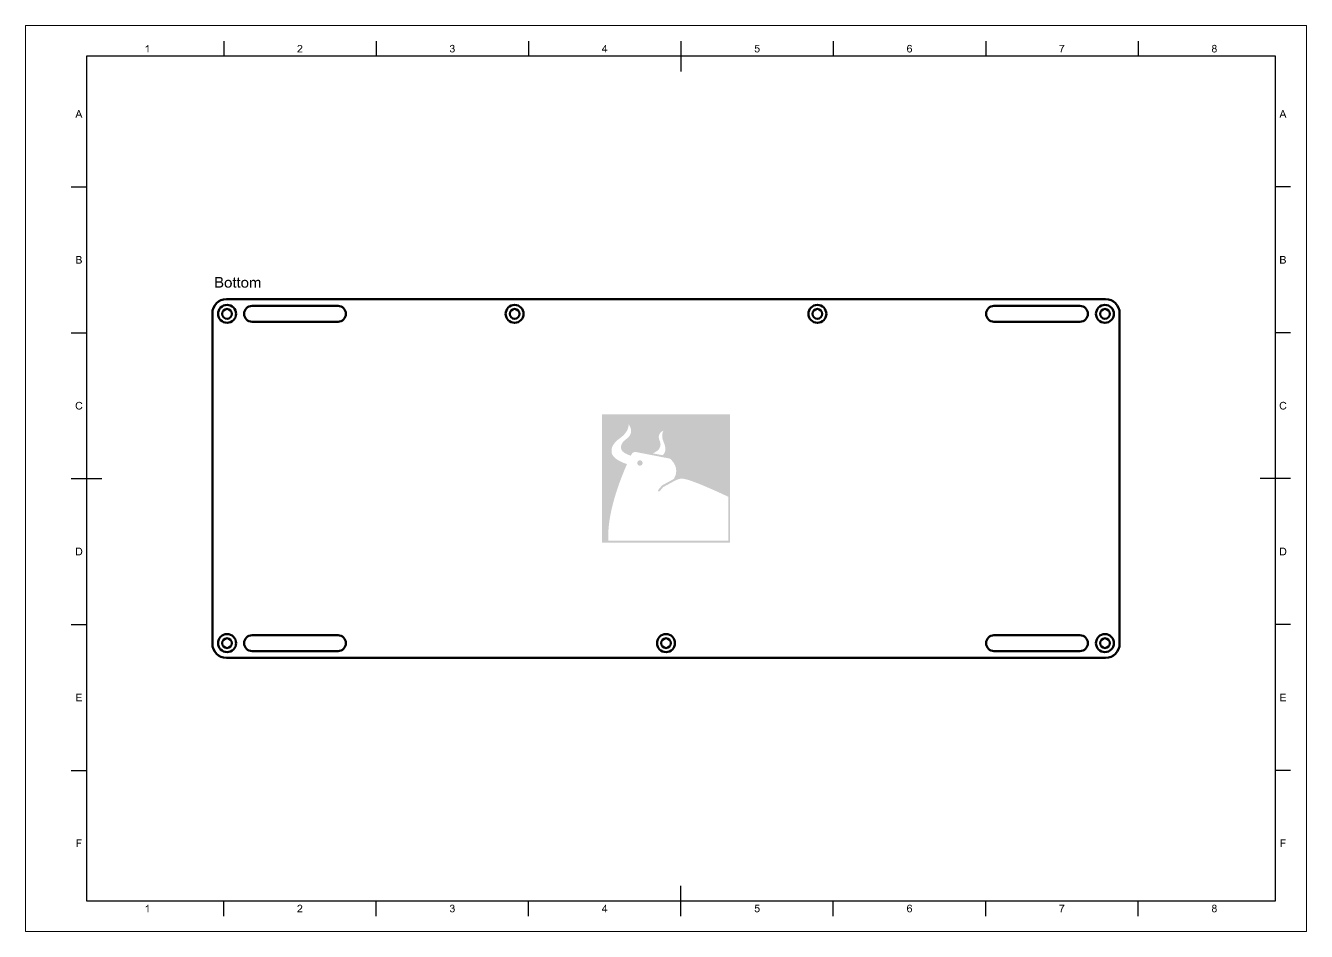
# Paper-space layout 'Layout1' of a CAD drawing. Header units: inches. Extents: x 0 to 16.5, y 0 to 11.7.
# The model-space entities are those that its viewports show. They can reach past a viewport. Long polylines and large blocks are cut down to what shows.
import ezdxf

# ---------------------------------------------------------------- set-up
doc = ezdxf.new("R2010")
doc.units = ezdxf.units.IN
for name, color, linetype in [('BORDER', 7, 'Continuous'), ('Notes', 7, 'Continuous'), ('Visible', 7, 'Continuous')]:
    doc.layers.add(name, color=color, linetype=linetype)

msp = doc.modelspace()

# ---------------------------------------------------------------- hatches: boundary and pattern name
at = {"layer": 'BORDER', "true_color": 0x000000, "transparency": 33554687}
h = msp.add_hatch(color=18, dxfattribs=at)
edge = h.paths.add_edge_path(flags=0)
edge.add_spline(control_points=[(1.587, 11.348), (1.587, 11.348), (1.575, 11.348), (1.575, 11.348), (1.575, 11.348), (1.575, 11.425), (1.575, 11.425), (1.572, 11.422), (1.568, 11.419), (1.564, 11.416), (1.559, 11.413), (1.555, 11.411), (1.551, 11.41), (1.551, 11.41), (1.551, 11.422), (1.551, 11.422), (1.558, 11.425), (1.563, 11.429), (1.569, 11.433), (1.574, 11.438), (1.577, 11.442), (1.579, 11.446), (1.579, 11.446), (1.587, 11.446), (1.587, 11.446), (1.587, 11.446), (1.587, 11.348), (1.587, 11.348)], knot_values=[0, 0, 0, 0, 1, 1, 1, 2, 2, 2, 3, 3, 3, 4, 4, 4, 5, 5, 5, 6, 6, 6, 7, 7, 7, 8, 8, 8, 9, 9, 9, 9], degree=3, periodic=1)
h = msp.add_hatch(color=18, dxfattribs=at)
edge = h.paths.add_edge_path(flags=0)
edge.add_spline(control_points=[(3.573, 11.359), (3.573, 11.359), (3.573, 11.348), (3.573, 11.348), (3.573, 11.348), (3.508, 11.348), (3.508, 11.348), (3.508, 11.35), (3.509, 11.353), (3.51, 11.356), (3.511, 11.36), (3.514, 11.365), (3.518, 11.369), (3.521, 11.373), (3.527, 11.378), (3.534, 11.384), (3.544, 11.393), (3.551, 11.4), (3.555, 11.405), (3.559, 11.41), (3.561, 11.415), (3.561, 11.419), (3.561, 11.424), (3.559, 11.428), (3.556, 11.431), (3.552, 11.435), (3.548, 11.436), (3.542, 11.436), (3.536, 11.436), (3.532, 11.435), (3.528, 11.431), (3.525, 11.428), (3.523, 11.423), (3.523, 11.417), (3.523, 11.417), (3.511, 11.418), (3.511, 11.418), (3.511, 11.427), (3.515, 11.434), (3.52, 11.439), (3.526, 11.444), (3.533, 11.446), (3.543, 11.446), (3.552, 11.446), (3.559, 11.444), (3.565, 11.438), (3.57, 11.433), (3.573, 11.427), (3.573, 11.419), (3.573, 11.415), (3.572, 11.411), (3.571, 11.407), (3.569, 11.404), (3.567, 11.4), (3.563, 11.395), (3.559, 11.391), (3.553, 11.385), (3.544, 11.378), (3.537, 11.372), (3.532, 11.368), (3.53, 11.366), (3.528, 11.363), (3.526, 11.361), (3.525, 11.359), (3.525, 11.359), (3.573, 11.359), (3.573, 11.359)], knot_values=[0, 0, 0, 0, 1, 1, 1, 2, 2, 2, 3, 3, 3, 4, 4, 4, 5, 5, 5, 6, 6, 6, 7, 7, 7, 8, 8, 8, 9, 9, 9, 10, 10, 10, 11, 11, 11, 12, 12, 12, 13, 13, 13, 14, 14, 14, 15, 15, 15, 16, 16, 16, 17, 17, 17, 18, 18, 18, 19, 19, 19, 20, 20, 20, 21, 21, 21, 22, 22, 22, 22], degree=3, periodic=1)
h = msp.add_hatch(color=18, dxfattribs=at)
edge = h.paths.add_edge_path(flags=0)
edge.add_spline(control_points=[(5.479, 11.374), (5.479, 11.374), (5.491, 11.376), (5.491, 11.376), (5.493, 11.369), (5.495, 11.364), (5.498, 11.361), (5.502, 11.358), (5.506, 11.357), (5.51, 11.357), (5.516, 11.357), (5.521, 11.359), (5.525, 11.362), (5.529, 11.366), (5.531, 11.371), (5.531, 11.377), (5.531, 11.383), (5.529, 11.387), (5.525, 11.391), (5.522, 11.394), (5.517, 11.396), (5.511, 11.396), (5.509, 11.396), (5.506, 11.396), (5.503, 11.395), (5.503, 11.395), (5.504, 11.406), (5.504, 11.406), (5.505, 11.405), (5.506, 11.405), (5.506, 11.405), (5.511, 11.405), (5.516, 11.407), (5.52, 11.409), (5.524, 11.412), (5.526, 11.416), (5.526, 11.422), (5.526, 11.426), (5.525, 11.43), (5.522, 11.433), (5.519, 11.436), (5.515, 11.437), (5.51, 11.437), (5.505, 11.437), (5.502, 11.436), (5.498, 11.433), (5.495, 11.43), (5.493, 11.425), (5.492, 11.419), (5.492, 11.419), (5.48, 11.422), (5.48, 11.422), (5.482, 11.43), (5.485, 11.436), (5.49, 11.44), (5.496, 11.445), (5.502, 11.447), (5.51, 11.447), (5.515, 11.447), (5.52, 11.446), (5.525, 11.444), (5.529, 11.441), (5.533, 11.438), (5.535, 11.434), (5.538, 11.43), (5.539, 11.426), (5.539, 11.422), (5.539, 11.417), (5.538, 11.413), (5.535, 11.41), (5.533, 11.406), (5.53, 11.404), (5.525, 11.402), (5.531, 11.4), (5.536, 11.398), (5.539, 11.393), (5.542, 11.389), (5.544, 11.384), (5.544, 11.377), (5.544, 11.369), (5.54, 11.362), (5.534, 11.356), (5.528, 11.35), (5.52, 11.347), (5.51, 11.347), (5.502, 11.347), (5.495, 11.349), (5.489, 11.354), (5.483, 11.359), (5.48, 11.366), (5.479, 11.374)], knot_values=[0, 0, 0, 0, 1, 1, 1, 2, 2, 2, 3, 3, 3, 4, 4, 4, 5, 5, 5, 6, 6, 6, 7, 7, 7, 8, 8, 8, 9, 9, 9, 10, 10, 10, 11, 11, 11, 12, 12, 12, 13, 13, 13, 14, 14, 14, 15, 15, 15, 16, 16, 16, 17, 17, 17, 18, 18, 18, 19, 19, 19, 20, 20, 20, 21, 21, 21, 22, 22, 22, 23, 23, 23, 24, 24, 24, 25, 25, 25, 26, 26, 26, 27, 27, 27, 28, 28, 28, 29, 29, 29, 30, 30, 30, 30], degree=3, periodic=1)
h = msp.add_hatch(color=18, dxfattribs=at)
h.paths.add_polyline_path([(7.486, 11.348), (7.486, 11.371), (7.443, 11.371), (7.443, 11.382), (7.488, 11.446), (7.498, 11.446), (7.498, 11.382), (7.511, 11.382), (7.511, 11.371), (7.498, 11.371), (7.498, 11.348)], flags=0)
h.paths.add_polyline_path([(7.486, 11.382), (7.486, 11.427), (7.455, 11.382)], flags=0)
h = msp.add_hatch(color=18, dxfattribs=at)
edge = h.paths.add_edge_path(flags=0)
edge.add_spline(control_points=[(9.416, 11.375), (9.416, 11.375), (9.428, 11.376), (9.428, 11.376), (9.429, 11.37), (9.432, 11.365), (9.435, 11.362), (9.438, 11.359), (9.442, 11.357), (9.447, 11.357), (9.453, 11.357), (9.458, 11.36), (9.462, 11.364), (9.466, 11.368), (9.468, 11.374), (9.468, 11.381), (9.468, 11.388), (9.466, 11.394), (9.462, 11.398), (9.458, 11.402), (9.453, 11.404), (9.447, 11.404), (9.443, 11.404), (9.44, 11.403), (9.437, 11.401), (9.433, 11.399), (9.431, 11.397), (9.429, 11.394), (9.429, 11.394), (9.418, 11.396), (9.418, 11.396), (9.418, 11.396), (9.427, 11.446), (9.427, 11.446), (9.427, 11.446), (9.476, 11.446), (9.476, 11.446), (9.476, 11.446), (9.476, 11.435), (9.476, 11.435), (9.476, 11.435), (9.437, 11.435), (9.437, 11.435), (9.437, 11.435), (9.432, 11.408), (9.432, 11.408), (9.438, 11.412), (9.444, 11.414), (9.45, 11.414), (9.459, 11.414), (9.466, 11.411), (9.472, 11.405), (9.478, 11.4), (9.481, 11.392), (9.481, 11.383), (9.481, 11.374), (9.478, 11.366), (9.473, 11.359), (9.467, 11.351), (9.458, 11.347), (9.447, 11.347), (9.438, 11.347), (9.431, 11.35), (9.425, 11.355), (9.42, 11.36), (9.417, 11.367), (9.416, 11.375)], knot_values=[0, 0, 0, 0, 1, 1, 1, 2, 2, 2, 3, 3, 3, 4, 4, 4, 5, 5, 5, 6, 6, 6, 7, 7, 7, 8, 8, 8, 9, 9, 9, 10, 10, 10, 11, 11, 11, 12, 12, 12, 13, 13, 13, 14, 14, 14, 15, 15, 15, 16, 16, 16, 17, 17, 17, 18, 18, 18, 19, 19, 19, 20, 20, 20, 21, 21, 21, 22, 22, 22, 22], degree=3, periodic=1)
h = msp.add_hatch(color=18, dxfattribs=at)
edge = h.paths.add_edge_path(flags=0)
edge.add_spline(control_points=[(11.447, 11.423), (11.447, 11.423), (11.435, 11.422), (11.435, 11.422), (11.434, 11.426), (11.432, 11.43), (11.43, 11.432), (11.427, 11.435), (11.423, 11.437), (11.418, 11.437), (11.414, 11.437), (11.411, 11.436), (11.408, 11.434), (11.404, 11.431), (11.401, 11.427), (11.399, 11.422), (11.397, 11.417), (11.396, 11.409), (11.396, 11.399), (11.398, 11.404), (11.402, 11.407), (11.406, 11.409), (11.41, 11.411), (11.415, 11.412), (11.419, 11.412), (11.427, 11.412), (11.434, 11.409), (11.44, 11.403), (11.446, 11.397), (11.448, 11.39), (11.448, 11.38), (11.448, 11.374), (11.447, 11.368), (11.444, 11.363), (11.442, 11.358), (11.438, 11.354), (11.434, 11.351), (11.429, 11.348), (11.424, 11.347), (11.418, 11.347), (11.408, 11.347), (11.399, 11.35), (11.393, 11.358), (11.387, 11.365), (11.384, 11.377), (11.384, 11.394), (11.384, 11.413), (11.387, 11.427), (11.394, 11.436), (11.4, 11.443), (11.408, 11.447), (11.419, 11.447), (11.427, 11.447), (11.433, 11.445), (11.438, 11.441), (11.443, 11.436), (11.446, 11.43), (11.447, 11.423)], knot_values=[0, 0, 0, 0, 1, 1, 1, 2, 2, 2, 3, 3, 3, 4, 4, 4, 5, 5, 5, 6, 6, 6, 7, 7, 7, 8, 8, 8, 9, 9, 9, 10, 10, 10, 11, 11, 11, 12, 12, 12, 13, 13, 13, 14, 14, 14, 15, 15, 15, 16, 16, 16, 17, 17, 17, 18, 18, 18, 19, 19, 19, 19], degree=3, periodic=1)
edge = h.paths.add_edge_path(flags=0)
edge.add_spline(control_points=[(11.397, 11.38), (11.397, 11.376), (11.398, 11.372), (11.4, 11.368), (11.402, 11.364), (11.404, 11.362), (11.407, 11.36), (11.411, 11.358), (11.414, 11.357), (11.417, 11.357), (11.423, 11.357), (11.427, 11.359), (11.431, 11.363), (11.434, 11.367), (11.436, 11.372), (11.436, 11.38), (11.436, 11.386), (11.434, 11.392), (11.431, 11.396), (11.427, 11.4), (11.423, 11.402), (11.417, 11.402), (11.412, 11.402), (11.407, 11.4), (11.403, 11.396), (11.399, 11.392), (11.397, 11.387), (11.397, 11.38)], knot_values=[0, 0, 0, 0, 1, 1, 1, 2, 2, 2, 3, 3, 3, 4, 4, 4, 5, 5, 5, 6, 6, 6, 7, 7, 7, 8, 8, 8, 9, 9, 9, 9], degree=3, periodic=1)
h = msp.add_hatch(color=18, dxfattribs=at)
edge = h.paths.add_edge_path(flags=0)
edge.add_spline(control_points=[(13.353, 11.434), (13.353, 11.434), (13.353, 11.445), (13.353, 11.445), (13.353, 11.445), (13.417, 11.445), (13.417, 11.445), (13.417, 11.445), (13.417, 11.436), (13.417, 11.436), (13.411, 11.429), (13.404, 11.421), (13.398, 11.409), (13.392, 11.398), (13.387, 11.387), (13.384, 11.375), (13.382, 11.367), (13.38, 11.358), (13.379, 11.348), (13.379, 11.348), (13.367, 11.348), (13.367, 11.348), (13.367, 11.356), (13.369, 11.365), (13.372, 11.376), (13.374, 11.387), (13.379, 11.398), (13.384, 11.408), (13.389, 11.418), (13.395, 11.427), (13.401, 11.434), (13.401, 11.434), (13.353, 11.434), (13.353, 11.434)], knot_values=[0, 0, 0, 0, 1, 1, 1, 2, 2, 2, 3, 3, 3, 4, 4, 4, 5, 5, 5, 6, 6, 6, 7, 7, 7, 8, 8, 8, 9, 9, 9, 10, 10, 10, 11, 11, 11, 11], degree=3, periodic=1)
h = msp.add_hatch(color=18, dxfattribs=at)
edge = h.paths.add_edge_path(flags=0)
edge.add_spline(control_points=[(15.339, 11.402), (15.334, 11.404), (15.331, 11.406), (15.328, 11.41), (15.326, 11.413), (15.325, 11.417), (15.325, 11.422), (15.325, 11.429), (15.327, 11.435), (15.332, 11.44), (15.337, 11.445), (15.344, 11.447), (15.353, 11.447), (15.361, 11.447), (15.368, 11.445), (15.374, 11.44), (15.379, 11.435), (15.381, 11.429), (15.381, 11.421), (15.381, 11.417), (15.38, 11.413), (15.378, 11.41), (15.375, 11.406), (15.372, 11.404), (15.367, 11.402), (15.373, 11.4), (15.378, 11.397), (15.381, 11.392), (15.384, 11.388), (15.385, 11.383), (15.385, 11.376), (15.385, 11.368), (15.382, 11.361), (15.376, 11.355), (15.371, 11.35), (15.363, 11.347), (15.353, 11.347), (15.343, 11.347), (15.335, 11.35), (15.33, 11.355), (15.324, 11.361), (15.321, 11.368), (15.321, 11.377), (15.321, 11.383), (15.322, 11.389), (15.325, 11.393), (15.329, 11.397), (15.333, 11.4), (15.339, 11.402)], knot_values=[0, 0, 0, 0, 1, 1, 1, 2, 2, 2, 3, 3, 3, 4, 4, 4, 5, 5, 5, 6, 6, 6, 7, 7, 7, 8, 8, 8, 9, 9, 9, 10, 10, 10, 11, 11, 11, 12, 12, 12, 13, 13, 13, 14, 14, 14, 15, 15, 15, 16, 16, 16, 16], degree=3, periodic=1)
edge = h.paths.add_edge_path(flags=0)
edge.add_spline(control_points=[(15.337, 11.422), (15.337, 11.418), (15.338, 11.414), (15.341, 11.411), (15.344, 11.408), (15.348, 11.406), (15.353, 11.406), (15.358, 11.406), (15.362, 11.408), (15.365, 11.411), (15.367, 11.414), (15.369, 11.417), (15.369, 11.422), (15.369, 11.426), (15.367, 11.43), (15.364, 11.433), (15.361, 11.436), (15.357, 11.437), (15.353, 11.437), (15.348, 11.437), (15.344, 11.436), (15.341, 11.433), (15.338, 11.43), (15.337, 11.426), (15.337, 11.422)], knot_values=[0, 0, 0, 0, 1, 1, 1, 2, 2, 2, 3, 3, 3, 4, 4, 4, 5, 5, 5, 6, 6, 6, 7, 7, 7, 8, 8, 8, 8], degree=3, periodic=1)
edge = h.paths.add_edge_path(flags=0)
edge.add_spline(control_points=[(15.333, 11.377), (15.333, 11.373), (15.334, 11.37), (15.335, 11.367), (15.337, 11.364), (15.34, 11.361), (15.343, 11.359), (15.346, 11.357), (15.349, 11.357), (15.353, 11.357), (15.359, 11.357), (15.364, 11.358), (15.367, 11.362), (15.371, 11.366), (15.373, 11.371), (15.373, 11.376), (15.373, 11.382), (15.371, 11.387), (15.367, 11.391), (15.363, 11.395), (15.359, 11.396), (15.353, 11.396), (15.347, 11.396), (15.342, 11.395), (15.339, 11.391), (15.335, 11.387), (15.333, 11.382), (15.333, 11.377)], knot_values=[0, 0, 0, 0, 1, 1, 1, 2, 2, 2, 3, 3, 3, 4, 4, 4, 5, 5, 5, 6, 6, 6, 7, 7, 7, 8, 8, 8, 9, 9, 9, 9], degree=3, periodic=1)
h = msp.add_hatch(color=18, dxfattribs=at)
h.paths.add_polyline_path([(0.642, 10.504), (0.68, 10.603), (0.694, 10.603), (0.734, 10.504), (0.72, 10.504), (0.708, 10.534), (0.667, 10.534), (0.656, 10.504)], flags=0)
edge = h.paths.add_edge_path(flags=0)
edge.add_spline(control_points=[(0.671, 10.545), (0.671, 10.545), (0.704, 10.545), (0.704, 10.545), (0.704, 10.545), (0.694, 10.572), (0.694, 10.572), (0.691, 10.58), (0.688, 10.587), (0.687, 10.592), (0.686, 10.586), (0.684, 10.58), (0.682, 10.573), (0.682, 10.573), (0.671, 10.545), (0.671, 10.545)], knot_values=[0, 0, 0, 0, 1, 1, 1, 2, 2, 2, 3, 3, 3, 4, 4, 4, 5, 5, 5, 5], degree=3, periodic=1)
h = msp.add_hatch(color=18, dxfattribs=at)
h.paths.add_polyline_path([(16.193, 10.504), (16.231, 10.603), (16.245, 10.603), (16.285, 10.504), (16.27, 10.504), (16.259, 10.534), (16.218, 10.534), (16.207, 10.504)], flags=0)
edge = h.paths.add_edge_path(flags=0)
edge.add_spline(control_points=[(16.222, 10.545), (16.222, 10.545), (16.255, 10.545), (16.255, 10.545), (16.255, 10.545), (16.245, 10.572), (16.245, 10.572), (16.241, 10.58), (16.239, 10.587), (16.238, 10.592), (16.236, 10.586), (16.235, 10.58), (16.232, 10.573), (16.232, 10.573), (16.222, 10.545), (16.222, 10.545)], knot_values=[0, 0, 0, 0, 1, 1, 1, 2, 2, 2, 3, 3, 3, 4, 4, 4, 5, 5, 5, 5], degree=3, periodic=1)
h = msp.add_hatch(color=18, dxfattribs=at)
edge = h.paths.add_edge_path(flags=0)
edge.add_spline(control_points=[(0.653, 8.622), (0.653, 8.622), (0.653, 8.72), (0.653, 8.72), (0.653, 8.72), (0.689, 8.72), (0.689, 8.72), (0.697, 8.72), (0.703, 8.719), (0.708, 8.717), (0.712, 8.715), (0.716, 8.712), (0.718, 8.708), (0.721, 8.704), (0.722, 8.699), (0.722, 8.695), (0.722, 8.691), (0.721, 8.687), (0.719, 8.683), (0.716, 8.679), (0.713, 8.676), (0.708, 8.674), (0.714, 8.672), (0.719, 8.669), (0.722, 8.665), (0.725, 8.661), (0.727, 8.656), (0.727, 8.65), (0.727, 8.646), (0.726, 8.641), (0.724, 8.637), (0.722, 8.633), (0.72, 8.63), (0.717, 8.628), (0.714, 8.626), (0.71, 8.624), (0.706, 8.623), (0.702, 8.622), (0.696, 8.622), (0.69, 8.622), (0.69, 8.622), (0.653, 8.622), (0.653, 8.622)], knot_values=[0, 0, 0, 0, 1, 1, 1, 2, 2, 2, 3, 3, 3, 4, 4, 4, 5, 5, 5, 6, 6, 6, 7, 7, 7, 8, 8, 8, 9, 9, 9, 10, 10, 10, 11, 11, 11, 12, 12, 12, 13, 13, 13, 14, 14, 14, 14], degree=3, periodic=1)
edge = h.paths.add_edge_path(flags=0)
edge.add_spline(control_points=[(0.666, 8.679), (0.666, 8.679), (0.687, 8.679), (0.687, 8.679), (0.693, 8.679), (0.697, 8.679), (0.699, 8.68), (0.703, 8.681), (0.705, 8.682), (0.707, 8.685), (0.708, 8.687), (0.709, 8.69), (0.709, 8.693), (0.709, 8.697), (0.709, 8.7), (0.707, 8.702), (0.705, 8.704), (0.703, 8.706), (0.7, 8.707), (0.697, 8.708), (0.692, 8.708), (0.685, 8.708), (0.685, 8.708), (0.666, 8.708), (0.666, 8.708), (0.666, 8.708), (0.666, 8.679), (0.666, 8.679)], knot_values=[0, 0, 0, 0, 1, 1, 1, 2, 2, 2, 3, 3, 3, 4, 4, 4, 5, 5, 5, 6, 6, 6, 7, 7, 7, 8, 8, 8, 9, 9, 9, 9], degree=3, periodic=1)
edge = h.paths.add_edge_path(flags=0)
edge.add_spline(control_points=[(0.666, 8.633), (0.666, 8.633), (0.69, 8.633), (0.69, 8.633), (0.694, 8.633), (0.697, 8.633), (0.699, 8.634), (0.702, 8.634), (0.704, 8.635), (0.706, 8.636), (0.708, 8.638), (0.71, 8.64), (0.711, 8.642), (0.713, 8.644), (0.713, 8.647), (0.713, 8.65), (0.713, 8.654), (0.712, 8.657), (0.711, 8.66), (0.709, 8.662), (0.706, 8.664), (0.703, 8.665), (0.699, 8.667), (0.695, 8.667), (0.688, 8.667), (0.688, 8.667), (0.666, 8.667), (0.666, 8.667), (0.666, 8.667), (0.666, 8.633), (0.666, 8.633)], knot_values=[0, 0, 0, 0, 1, 1, 1, 2, 2, 2, 3, 3, 3, 4, 4, 4, 5, 5, 5, 6, 6, 6, 7, 7, 7, 8, 8, 8, 9, 9, 9, 10, 10, 10, 10], degree=3, periodic=1)
h = msp.add_hatch(color=18, dxfattribs=at)
edge = h.paths.add_edge_path(flags=0)
edge.add_spline(control_points=[(16.203, 8.622), (16.203, 8.622), (16.203, 8.72), (16.203, 8.72), (16.203, 8.72), (16.24, 8.72), (16.24, 8.72), (16.248, 8.72), (16.254, 8.719), (16.258, 8.717), (16.263, 8.715), (16.267, 8.712), (16.269, 8.708), (16.272, 8.704), (16.273, 8.699), (16.273, 8.695), (16.273, 8.691), (16.272, 8.687), (16.27, 8.683), (16.267, 8.679), (16.264, 8.676), (16.259, 8.674), (16.265, 8.672), (16.27, 8.669), (16.273, 8.665), (16.276, 8.661), (16.278, 8.656), (16.278, 8.65), (16.278, 8.646), (16.277, 8.641), (16.275, 8.637), (16.273, 8.633), (16.27, 8.63), (16.268, 8.628), (16.265, 8.626), (16.261, 8.624), (16.257, 8.623), (16.252, 8.622), (16.247, 8.622), (16.241, 8.622), (16.241, 8.622), (16.203, 8.622), (16.203, 8.622)], knot_values=[0, 0, 0, 0, 1, 1, 1, 2, 2, 2, 3, 3, 3, 4, 4, 4, 5, 5, 5, 6, 6, 6, 7, 7, 7, 8, 8, 8, 9, 9, 9, 10, 10, 10, 11, 11, 11, 12, 12, 12, 13, 13, 13, 14, 14, 14, 14], degree=3, periodic=1)
edge = h.paths.add_edge_path(flags=0)
edge.add_spline(control_points=[(16.216, 8.679), (16.216, 8.679), (16.238, 8.679), (16.238, 8.679), (16.243, 8.679), (16.248, 8.679), (16.25, 8.68), (16.253, 8.681), (16.256, 8.682), (16.258, 8.685), (16.259, 8.687), (16.26, 8.69), (16.26, 8.693), (16.26, 8.697), (16.259, 8.7), (16.258, 8.702), (16.256, 8.704), (16.254, 8.706), (16.251, 8.707), (16.248, 8.708), (16.243, 8.708), (16.236, 8.708), (16.236, 8.708), (16.216, 8.708), (16.216, 8.708), (16.216, 8.708), (16.216, 8.679), (16.216, 8.679)], knot_values=[0, 0, 0, 0, 1, 1, 1, 2, 2, 2, 3, 3, 3, 4, 4, 4, 5, 5, 5, 6, 6, 6, 7, 7, 7, 8, 8, 8, 9, 9, 9, 9], degree=3, periodic=1)
edge = h.paths.add_edge_path(flags=0)
edge.add_spline(control_points=[(16.216, 8.633), (16.216, 8.633), (16.241, 8.633), (16.241, 8.633), (16.245, 8.633), (16.248, 8.633), (16.25, 8.634), (16.253, 8.634), (16.255, 8.635), (16.257, 8.636), (16.259, 8.638), (16.261, 8.64), (16.262, 8.642), (16.264, 8.644), (16.264, 8.647), (16.264, 8.65), (16.264, 8.654), (16.263, 8.657), (16.261, 8.66), (16.26, 8.662), (16.257, 8.664), (16.254, 8.665), (16.25, 8.667), (16.245, 8.667), (16.239, 8.667), (16.239, 8.667), (16.216, 8.667), (16.216, 8.667), (16.216, 8.667), (16.216, 8.633), (16.216, 8.633)], knot_values=[0, 0, 0, 0, 1, 1, 1, 2, 2, 2, 3, 3, 3, 4, 4, 4, 5, 5, 5, 6, 6, 6, 7, 7, 7, 8, 8, 8, 9, 9, 9, 10, 10, 10, 10], degree=3, periodic=1)
h = msp.add_hatch(color=18, dxfattribs=at)
edge = h.paths.add_edge_path(flags=0)
edge.add_spline(control_points=[(0.72, 6.773), (0.72, 6.773), (0.733, 6.77), (0.733, 6.77), (0.73, 6.759), (0.725, 6.751), (0.718, 6.745), (0.711, 6.739), (0.703, 6.737), (0.692, 6.737), (0.682, 6.737), (0.673, 6.739), (0.666, 6.743), (0.66, 6.747), (0.655, 6.754), (0.651, 6.762), (0.648, 6.77), (0.646, 6.779), (0.646, 6.788), (0.646, 6.799), (0.648, 6.807), (0.652, 6.815), (0.656, 6.823), (0.661, 6.829), (0.669, 6.832), (0.676, 6.836), (0.684, 6.838), (0.692, 6.838), (0.702, 6.838), (0.711, 6.836), (0.717, 6.831), (0.724, 6.826), (0.729, 6.819), (0.731, 6.81), (0.731, 6.81), (0.719, 6.807), (0.719, 6.807), (0.716, 6.814), (0.713, 6.819), (0.709, 6.822), (0.704, 6.826), (0.699, 6.827), (0.692, 6.827), (0.685, 6.827), (0.678, 6.825), (0.673, 6.822), (0.668, 6.818), (0.665, 6.813), (0.663, 6.807), (0.66, 6.801), (0.659, 6.795), (0.659, 6.788), (0.659, 6.78), (0.661, 6.773), (0.663, 6.766), (0.666, 6.76), (0.669, 6.756), (0.674, 6.752), (0.68, 6.749), (0.685, 6.748), (0.691, 6.748), (0.698, 6.748), (0.705, 6.75), (0.71, 6.754), (0.715, 6.758), (0.718, 6.765), (0.72, 6.773)], knot_values=[0, 0, 0, 0, 1, 1, 1, 2, 2, 2, 3, 3, 3, 4, 4, 4, 5, 5, 5, 6, 6, 6, 7, 7, 7, 8, 8, 8, 9, 9, 9, 10, 10, 10, 11, 11, 11, 12, 12, 12, 13, 13, 13, 14, 14, 14, 15, 15, 15, 16, 16, 16, 17, 17, 17, 18, 18, 18, 19, 19, 19, 20, 20, 20, 21, 21, 21, 22, 22, 22, 22], degree=3, periodic=1)
h = msp.add_hatch(color=18, dxfattribs=at)
edge = h.paths.add_edge_path(flags=0)
edge.add_spline(control_points=[(16.271, 6.773), (16.271, 6.773), (16.284, 6.77), (16.284, 6.77), (16.281, 6.759), (16.276, 6.751), (16.269, 6.745), (16.262, 6.739), (16.253, 6.737), (16.243, 6.737), (16.232, 6.737), (16.224, 6.739), (16.217, 6.743), (16.211, 6.747), (16.206, 6.754), (16.202, 6.762), (16.199, 6.77), (16.197, 6.779), (16.197, 6.788), (16.197, 6.799), (16.199, 6.807), (16.203, 6.815), (16.207, 6.823), (16.212, 6.829), (16.219, 6.832), (16.227, 6.836), (16.235, 6.838), (16.243, 6.838), (16.253, 6.838), (16.261, 6.836), (16.268, 6.831), (16.275, 6.826), (16.28, 6.819), (16.282, 6.81), (16.282, 6.81), (16.269, 6.807), (16.269, 6.807), (16.267, 6.814), (16.264, 6.819), (16.259, 6.822), (16.255, 6.826), (16.25, 6.827), (16.243, 6.827), (16.235, 6.827), (16.229, 6.825), (16.224, 6.822), (16.219, 6.818), (16.215, 6.813), (16.213, 6.807), (16.211, 6.801), (16.21, 6.795), (16.21, 6.788), (16.21, 6.78), (16.211, 6.773), (16.214, 6.766), (16.216, 6.76), (16.22, 6.756), (16.225, 6.752), (16.23, 6.749), (16.236, 6.748), (16.242, 6.748), (16.249, 6.748), (16.256, 6.75), (16.261, 6.754), (16.266, 6.758), (16.269, 6.765), (16.271, 6.773)], knot_values=[0, 0, 0, 0, 1, 1, 1, 2, 2, 2, 3, 3, 3, 4, 4, 4, 5, 5, 5, 6, 6, 6, 7, 7, 7, 8, 8, 8, 9, 9, 9, 10, 10, 10, 11, 11, 11, 12, 12, 12, 13, 13, 13, 14, 14, 14, 15, 15, 15, 16, 16, 16, 17, 17, 17, 18, 18, 18, 19, 19, 19, 20, 20, 20, 21, 21, 21, 22, 22, 22, 22], degree=3, periodic=1)
h = msp.add_hatch(color=18, dxfattribs=at)
edge = h.paths.add_edge_path(flags=0)
edge.add_spline(control_points=[(0.65, 4.855), (0.65, 4.855), (0.65, 4.953), (0.65, 4.953), (0.65, 4.953), (0.684, 4.953), (0.684, 4.953), (0.691, 4.953), (0.697, 4.953), (0.701, 4.952), (0.707, 4.951), (0.712, 4.948), (0.716, 4.945), (0.721, 4.941), (0.725, 4.935), (0.727, 4.928), (0.73, 4.921), (0.731, 4.914), (0.731, 4.905), (0.731, 4.897), (0.73, 4.891), (0.729, 4.885), (0.727, 4.879), (0.725, 4.874), (0.722, 4.871), (0.719, 4.867), (0.716, 4.864), (0.713, 4.862), (0.71, 4.859), (0.706, 4.858), (0.701, 4.857), (0.697, 4.856), (0.691, 4.855), (0.685, 4.855), (0.685, 4.855), (0.65, 4.855), (0.65, 4.855)], knot_values=[0, 0, 0, 0, 1, 1, 1, 2, 2, 2, 3, 3, 3, 4, 4, 4, 5, 5, 5, 6, 6, 6, 7, 7, 7, 8, 8, 8, 9, 9, 9, 10, 10, 10, 11, 11, 11, 12, 12, 12, 12], degree=3, periodic=1)
edge = h.paths.add_edge_path(flags=0)
edge.add_spline(control_points=[(0.663, 4.867), (0.663, 4.867), (0.684, 4.867), (0.684, 4.867), (0.69, 4.867), (0.695, 4.867), (0.699, 4.868), (0.703, 4.87), (0.706, 4.871), (0.708, 4.874), (0.711, 4.877), (0.713, 4.881), (0.715, 4.886), (0.717, 4.891), (0.718, 4.898), (0.718, 4.905), (0.718, 4.915), (0.716, 4.923), (0.713, 4.929), (0.709, 4.934), (0.705, 4.938), (0.7, 4.94), (0.697, 4.941), (0.691, 4.942), (0.683, 4.942), (0.683, 4.942), (0.663, 4.942), (0.663, 4.942), (0.663, 4.942), (0.663, 4.867), (0.663, 4.867)], knot_values=[0, 0, 0, 0, 1, 1, 1, 2, 2, 2, 3, 3, 3, 4, 4, 4, 5, 5, 5, 6, 6, 6, 7, 7, 7, 8, 8, 8, 9, 9, 9, 10, 10, 10, 10], degree=3, periodic=1)
h = msp.add_hatch(color=18, dxfattribs=at)
edge = h.paths.add_edge_path(flags=0)
edge.add_spline(control_points=[(16.201, 4.855), (16.201, 4.855), (16.201, 4.953), (16.201, 4.953), (16.201, 4.953), (16.235, 4.953), (16.235, 4.953), (16.242, 4.953), (16.248, 4.953), (16.252, 4.952), (16.258, 4.951), (16.262, 4.948), (16.266, 4.945), (16.272, 4.941), (16.276, 4.935), (16.278, 4.928), (16.281, 4.921), (16.282, 4.914), (16.282, 4.905), (16.282, 4.897), (16.281, 4.891), (16.279, 4.885), (16.278, 4.879), (16.275, 4.874), (16.273, 4.871), (16.27, 4.867), (16.267, 4.864), (16.264, 4.862), (16.26, 4.859), (16.257, 4.858), (16.252, 4.857), (16.247, 4.856), (16.242, 4.855), (16.236, 4.855), (16.236, 4.855), (16.201, 4.855), (16.201, 4.855)], knot_values=[0, 0, 0, 0, 1, 1, 1, 2, 2, 2, 3, 3, 3, 4, 4, 4, 5, 5, 5, 6, 6, 6, 7, 7, 7, 8, 8, 8, 9, 9, 9, 10, 10, 10, 11, 11, 11, 12, 12, 12, 12], degree=3, periodic=1)
edge = h.paths.add_edge_path(flags=0)
edge.add_spline(control_points=[(16.214, 4.867), (16.214, 4.867), (16.235, 4.867), (16.235, 4.867), (16.241, 4.867), (16.246, 4.867), (16.25, 4.868), (16.254, 4.87), (16.257, 4.871), (16.259, 4.874), (16.262, 4.877), (16.264, 4.881), (16.266, 4.886), (16.268, 4.891), (16.269, 4.898), (16.269, 4.905), (16.269, 4.915), (16.267, 4.923), (16.263, 4.929), (16.26, 4.934), (16.256, 4.938), (16.251, 4.94), (16.248, 4.941), (16.242, 4.942), (16.234, 4.942), (16.234, 4.942), (16.214, 4.942), (16.214, 4.942), (16.214, 4.942), (16.214, 4.867), (16.214, 4.867)], knot_values=[0, 0, 0, 0, 1, 1, 1, 2, 2, 2, 3, 3, 3, 4, 4, 4, 5, 5, 5, 6, 6, 6, 7, 7, 7, 8, 8, 8, 9, 9, 9, 10, 10, 10, 10], degree=3, periodic=1)
for points in [[(0.653, 2.972), (0.653, 3.07), (0.725, 3.07), (0.725, 3.058), (0.666, 3.058), (0.666, 3.028), (0.721, 3.028), (0.721, 3.017), (0.666, 3.017), (0.666, 2.983), (0.727, 2.983), (0.727, 2.972)], [(16.204, 2.972), (16.204, 3.07), (16.275, 3.07), (16.275, 3.058), (16.217, 3.058), (16.217, 3.028), (16.272, 3.028), (16.272, 3.017), (16.217, 3.017), (16.217, 2.983), (16.278, 2.983), (16.278, 2.972)], [(0.658, 1.089), (0.658, 1.188), (0.724, 1.188), (0.724, 1.176), (0.671, 1.176), (0.671, 1.145), (0.717, 1.145), (0.717, 1.134), (0.671, 1.134), (0.671, 1.089)], [(16.209, 1.089), (16.209, 1.188), (16.275, 1.188), (16.275, 1.176), (16.222, 1.176), (16.222, 1.145), (16.268, 1.145), (16.268, 1.134), (16.222, 1.134), (16.222, 1.089)]]:
    msp.add_hatch(color=18, dxfattribs=at).paths.add_polyline_path(points, flags=0)
h = msp.add_hatch(color=18, dxfattribs=at)
edge = h.paths.add_edge_path(flags=0)
edge.add_spline(control_points=[(1.587, 0.246), (1.587, 0.246), (1.575, 0.246), (1.575, 0.246), (1.575, 0.246), (1.575, 0.323), (1.575, 0.323), (1.572, 0.32), (1.568, 0.317), (1.564, 0.315), (1.559, 0.312), (1.555, 0.31), (1.551, 0.308), (1.551, 0.308), (1.551, 0.32), (1.551, 0.32), (1.558, 0.323), (1.563, 0.327), (1.569, 0.331), (1.574, 0.336), (1.577, 0.34), (1.579, 0.345), (1.579, 0.345), (1.587, 0.345), (1.587, 0.345), (1.587, 0.345), (1.587, 0.246), (1.587, 0.246)], knot_values=[0, 0, 0, 0, 1, 1, 1, 2, 2, 2, 3, 3, 3, 4, 4, 4, 5, 5, 5, 6, 6, 6, 7, 7, 7, 8, 8, 8, 9, 9, 9, 9], degree=3, periodic=1)
h = msp.add_hatch(color=18, dxfattribs=at)
edge = h.paths.add_edge_path(flags=0)
edge.add_spline(control_points=[(3.573, 0.257), (3.573, 0.257), (3.573, 0.246), (3.573, 0.246), (3.573, 0.246), (3.508, 0.246), (3.508, 0.246), (3.508, 0.249), (3.509, 0.252), (3.51, 0.254), (3.511, 0.259), (3.514, 0.263), (3.518, 0.267), (3.521, 0.272), (3.527, 0.277), (3.534, 0.282), (3.544, 0.291), (3.551, 0.298), (3.555, 0.303), (3.559, 0.308), (3.561, 0.313), (3.561, 0.318), (3.561, 0.322), (3.559, 0.326), (3.556, 0.33), (3.552, 0.333), (3.548, 0.335), (3.542, 0.335), (3.536, 0.335), (3.532, 0.333), (3.528, 0.329), (3.525, 0.326), (3.523, 0.321), (3.523, 0.315), (3.523, 0.315), (3.511, 0.316), (3.511, 0.316), (3.511, 0.325), (3.515, 0.333), (3.52, 0.337), (3.526, 0.342), (3.533, 0.345), (3.543, 0.345), (3.552, 0.345), (3.559, 0.342), (3.565, 0.337), (3.57, 0.332), (3.573, 0.325), (3.573, 0.317), (3.573, 0.313), (3.572, 0.31), (3.571, 0.306), (3.569, 0.302), (3.567, 0.298), (3.563, 0.294), (3.559, 0.289), (3.553, 0.284), (3.544, 0.276), (3.537, 0.27), (3.532, 0.266), (3.53, 0.264), (3.528, 0.262), (3.526, 0.26), (3.525, 0.257), (3.525, 0.257), (3.573, 0.257), (3.573, 0.257)], knot_values=[0, 0, 0, 0, 1, 1, 1, 2, 2, 2, 3, 3, 3, 4, 4, 4, 5, 5, 5, 6, 6, 6, 7, 7, 7, 8, 8, 8, 9, 9, 9, 10, 10, 10, 11, 11, 11, 12, 12, 12, 13, 13, 13, 14, 14, 14, 15, 15, 15, 16, 16, 16, 17, 17, 17, 18, 18, 18, 19, 19, 19, 20, 20, 20, 21, 21, 21, 22, 22, 22, 22], degree=3, periodic=1)
h = msp.add_hatch(color=18, dxfattribs=at)
edge = h.paths.add_edge_path(flags=0)
edge.add_spline(control_points=[(5.479, 0.273), (5.479, 0.273), (5.491, 0.274), (5.491, 0.274), (5.493, 0.267), (5.495, 0.262), (5.498, 0.259), (5.502, 0.256), (5.506, 0.255), (5.51, 0.255), (5.516, 0.255), (5.521, 0.257), (5.525, 0.261), (5.529, 0.265), (5.531, 0.27), (5.531, 0.275), (5.531, 0.281), (5.529, 0.286), (5.525, 0.289), (5.522, 0.293), (5.517, 0.295), (5.511, 0.295), (5.509, 0.295), (5.506, 0.294), (5.503, 0.293), (5.503, 0.293), (5.504, 0.304), (5.504, 0.304), (5.505, 0.304), (5.506, 0.304), (5.506, 0.304), (5.511, 0.304), (5.516, 0.305), (5.52, 0.308), (5.524, 0.31), (5.526, 0.315), (5.526, 0.32), (5.526, 0.325), (5.525, 0.328), (5.522, 0.331), (5.519, 0.334), (5.515, 0.336), (5.51, 0.336), (5.505, 0.336), (5.502, 0.334), (5.498, 0.331), (5.495, 0.328), (5.493, 0.324), (5.492, 0.318), (5.492, 0.318), (5.48, 0.32), (5.48, 0.32), (5.482, 0.328), (5.485, 0.334), (5.49, 0.339), (5.496, 0.343), (5.502, 0.345), (5.51, 0.345), (5.515, 0.345), (5.52, 0.344), (5.525, 0.342), (5.529, 0.34), (5.533, 0.337), (5.535, 0.333), (5.538, 0.329), (5.539, 0.324), (5.539, 0.32), (5.539, 0.316), (5.538, 0.312), (5.535, 0.308), (5.533, 0.305), (5.53, 0.302), (5.525, 0.3), (5.531, 0.299), (5.536, 0.296), (5.539, 0.292), (5.542, 0.287), (5.544, 0.282), (5.544, 0.276), (5.544, 0.267), (5.54, 0.26), (5.534, 0.254), (5.528, 0.248), (5.52, 0.245), (5.51, 0.245), (5.502, 0.245), (5.495, 0.247), (5.489, 0.253), (5.483, 0.258), (5.48, 0.264), (5.479, 0.273)], knot_values=[0, 0, 0, 0, 1, 1, 1, 2, 2, 2, 3, 3, 3, 4, 4, 4, 5, 5, 5, 6, 6, 6, 7, 7, 7, 8, 8, 8, 9, 9, 9, 10, 10, 10, 11, 11, 11, 12, 12, 12, 13, 13, 13, 14, 14, 14, 15, 15, 15, 16, 16, 16, 17, 17, 17, 18, 18, 18, 19, 19, 19, 20, 20, 20, 21, 21, 21, 22, 22, 22, 23, 23, 23, 24, 24, 24, 25, 25, 25, 26, 26, 26, 27, 27, 27, 28, 28, 28, 29, 29, 29, 30, 30, 30, 30], degree=3, periodic=1)
h = msp.add_hatch(color=18, dxfattribs=at)
h.paths.add_polyline_path([(7.486, 0.246), (7.486, 0.269), (7.443, 0.269), (7.443, 0.28), (7.488, 0.344), (7.498, 0.344), (7.498, 0.28), (7.511, 0.28), (7.511, 0.269), (7.498, 0.269), (7.498, 0.246)], flags=0)
h.paths.add_polyline_path([(7.486, 0.28), (7.486, 0.325), (7.455, 0.28)], flags=0)
h = msp.add_hatch(color=18, dxfattribs=at)
edge = h.paths.add_edge_path(flags=0)
edge.add_spline(control_points=[(9.416, 0.273), (9.416, 0.273), (9.428, 0.274), (9.428, 0.274), (9.429, 0.268), (9.432, 0.264), (9.435, 0.26), (9.438, 0.257), (9.442, 0.256), (9.447, 0.256), (9.453, 0.256), (9.458, 0.258), (9.462, 0.262), (9.466, 0.267), (9.468, 0.273), (9.468, 0.28), (9.468, 0.287), (9.466, 0.292), (9.462, 0.296), (9.458, 0.3), (9.453, 0.302), (9.447, 0.302), (9.443, 0.302), (9.44, 0.301), (9.437, 0.299), (9.433, 0.298), (9.431, 0.295), (9.429, 0.293), (9.429, 0.293), (9.418, 0.294), (9.418, 0.294), (9.418, 0.294), (9.427, 0.345), (9.427, 0.345), (9.427, 0.345), (9.476, 0.345), (9.476, 0.345), (9.476, 0.345), (9.476, 0.333), (9.476, 0.333), (9.476, 0.333), (9.437, 0.333), (9.437, 0.333), (9.437, 0.333), (9.432, 0.307), (9.432, 0.307), (9.438, 0.311), (9.444, 0.313), (9.45, 0.313), (9.459, 0.313), (9.466, 0.31), (9.472, 0.304), (9.478, 0.298), (9.481, 0.29), (9.481, 0.281), (9.481, 0.272), (9.478, 0.264), (9.473, 0.258), (9.467, 0.25), (9.458, 0.246), (9.447, 0.246), (9.438, 0.246), (9.431, 0.248), (9.425, 0.253), (9.42, 0.258), (9.417, 0.265), (9.416, 0.273)], knot_values=[0, 0, 0, 0, 1, 1, 1, 2, 2, 2, 3, 3, 3, 4, 4, 4, 5, 5, 5, 6, 6, 6, 7, 7, 7, 8, 8, 8, 9, 9, 9, 10, 10, 10, 11, 11, 11, 12, 12, 12, 13, 13, 13, 14, 14, 14, 15, 15, 15, 16, 16, 16, 17, 17, 17, 18, 18, 18, 19, 19, 19, 20, 20, 20, 21, 21, 21, 22, 22, 22, 22], degree=3, periodic=1)
h = msp.add_hatch(color=18, dxfattribs=at)
edge = h.paths.add_edge_path(flags=0)
edge.add_spline(control_points=[(11.447, 0.321), (11.447, 0.321), (11.435, 0.32), (11.435, 0.32), (11.434, 0.325), (11.432, 0.328), (11.43, 0.33), (11.427, 0.334), (11.423, 0.336), (11.418, 0.336), (11.414, 0.336), (11.411, 0.334), (11.408, 0.332), (11.404, 0.33), (11.401, 0.326), (11.399, 0.32), (11.397, 0.315), (11.396, 0.307), (11.396, 0.297), (11.398, 0.302), (11.402, 0.305), (11.406, 0.307), (11.41, 0.309), (11.415, 0.311), (11.419, 0.311), (11.427, 0.311), (11.434, 0.308), (11.44, 0.302), (11.446, 0.296), (11.448, 0.288), (11.448, 0.279), (11.448, 0.272), (11.447, 0.267), (11.444, 0.261), (11.442, 0.256), (11.438, 0.252), (11.434, 0.249), (11.429, 0.246), (11.424, 0.245), (11.418, 0.245), (11.408, 0.245), (11.399, 0.249), (11.393, 0.256), (11.387, 0.264), (11.384, 0.276), (11.384, 0.293), (11.384, 0.312), (11.387, 0.326), (11.394, 0.334), (11.4, 0.342), (11.408, 0.345), (11.419, 0.345), (11.427, 0.345), (11.433, 0.343), (11.438, 0.339), (11.443, 0.335), (11.446, 0.329), (11.447, 0.321)], knot_values=[0, 0, 0, 0, 1, 1, 1, 2, 2, 2, 3, 3, 3, 4, 4, 4, 5, 5, 5, 6, 6, 6, 7, 7, 7, 8, 8, 8, 9, 9, 9, 10, 10, 10, 11, 11, 11, 12, 12, 12, 13, 13, 13, 14, 14, 14, 15, 15, 15, 16, 16, 16, 17, 17, 17, 18, 18, 18, 19, 19, 19, 19], degree=3, periodic=1)
edge = h.paths.add_edge_path(flags=0)
edge.add_spline(control_points=[(11.397, 0.279), (11.397, 0.274), (11.398, 0.27), (11.4, 0.267), (11.402, 0.263), (11.404, 0.26), (11.407, 0.258), (11.411, 0.256), (11.414, 0.255), (11.417, 0.255), (11.423, 0.255), (11.427, 0.257), (11.431, 0.261), (11.434, 0.265), (11.436, 0.271), (11.436, 0.278), (11.436, 0.285), (11.434, 0.29), (11.431, 0.294), (11.427, 0.298), (11.423, 0.3), (11.417, 0.3), (11.412, 0.3), (11.407, 0.298), (11.403, 0.294), (11.399, 0.29), (11.397, 0.285), (11.397, 0.279)], knot_values=[0, 0, 0, 0, 1, 1, 1, 2, 2, 2, 3, 3, 3, 4, 4, 4, 5, 5, 5, 6, 6, 6, 7, 7, 7, 8, 8, 8, 9, 9, 9, 9], degree=3, periodic=1)
h = msp.add_hatch(color=18, dxfattribs=at)
edge = h.paths.add_edge_path(flags=0)
edge.add_spline(control_points=[(13.353, 0.332), (13.353, 0.332), (13.353, 0.344), (13.353, 0.344), (13.353, 0.344), (13.417, 0.344), (13.417, 0.344), (13.417, 0.344), (13.417, 0.334), (13.417, 0.334), (13.411, 0.328), (13.404, 0.319), (13.398, 0.308), (13.392, 0.297), (13.387, 0.285), (13.384, 0.274), (13.382, 0.265), (13.38, 0.256), (13.379, 0.247), (13.379, 0.247), (13.367, 0.247), (13.367, 0.247), (13.367, 0.254), (13.369, 0.264), (13.372, 0.275), (13.374, 0.286), (13.379, 0.296), (13.384, 0.306), (13.389, 0.317), (13.395, 0.325), (13.401, 0.332), (13.401, 0.332), (13.353, 0.332), (13.353, 0.332)], knot_values=[0, 0, 0, 0, 1, 1, 1, 2, 2, 2, 3, 3, 3, 4, 4, 4, 5, 5, 5, 6, 6, 6, 7, 7, 7, 8, 8, 8, 9, 9, 9, 10, 10, 10, 11, 11, 11, 11], degree=3, periodic=1)
h = msp.add_hatch(color=18, dxfattribs=at)
edge = h.paths.add_edge_path(flags=0)
edge.add_spline(control_points=[(15.339, 0.3), (15.334, 0.302), (15.331, 0.304), (15.328, 0.308), (15.326, 0.311), (15.325, 0.315), (15.325, 0.32), (15.325, 0.327), (15.327, 0.333), (15.332, 0.338), (15.337, 0.343), (15.344, 0.345), (15.353, 0.345), (15.361, 0.345), (15.368, 0.343), (15.374, 0.338), (15.379, 0.333), (15.381, 0.327), (15.381, 0.32), (15.381, 0.315), (15.38, 0.311), (15.378, 0.308), (15.375, 0.304), (15.372, 0.302), (15.367, 0.3), (15.373, 0.298), (15.378, 0.295), (15.381, 0.291), (15.384, 0.286), (15.385, 0.281), (15.385, 0.275), (15.385, 0.266), (15.382, 0.259), (15.376, 0.254), (15.371, 0.248), (15.363, 0.245), (15.353, 0.245), (15.343, 0.245), (15.335, 0.248), (15.33, 0.254), (15.324, 0.259), (15.321, 0.267), (15.321, 0.275), (15.321, 0.282), (15.322, 0.287), (15.325, 0.291), (15.329, 0.296), (15.333, 0.298), (15.339, 0.3)], knot_values=[0, 0, 0, 0, 1, 1, 1, 2, 2, 2, 3, 3, 3, 4, 4, 4, 5, 5, 5, 6, 6, 6, 7, 7, 7, 8, 8, 8, 9, 9, 9, 10, 10, 10, 11, 11, 11, 12, 12, 12, 13, 13, 13, 14, 14, 14, 15, 15, 15, 16, 16, 16, 16], degree=3, periodic=1)
edge = h.paths.add_edge_path(flags=0)
edge.add_spline(control_points=[(15.337, 0.321), (15.337, 0.316), (15.338, 0.312), (15.341, 0.309), (15.344, 0.306), (15.348, 0.305), (15.353, 0.305), (15.358, 0.305), (15.362, 0.306), (15.365, 0.309), (15.367, 0.312), (15.369, 0.316), (15.369, 0.32), (15.369, 0.324), (15.367, 0.328), (15.364, 0.331), (15.361, 0.334), (15.357, 0.336), (15.353, 0.336), (15.348, 0.336), (15.344, 0.334), (15.341, 0.331), (15.338, 0.328), (15.337, 0.325), (15.337, 0.321)], knot_values=[0, 0, 0, 0, 1, 1, 1, 2, 2, 2, 3, 3, 3, 4, 4, 4, 5, 5, 5, 6, 6, 6, 7, 7, 7, 8, 8, 8, 8], degree=3, periodic=1)
edge = h.paths.add_edge_path(flags=0)
edge.add_spline(control_points=[(15.333, 0.275), (15.333, 0.272), (15.334, 0.268), (15.335, 0.265), (15.337, 0.262), (15.34, 0.259), (15.343, 0.258), (15.346, 0.256), (15.349, 0.255), (15.353, 0.255), (15.359, 0.255), (15.364, 0.257), (15.367, 0.26), (15.371, 0.264), (15.373, 0.269), (15.373, 0.275), (15.373, 0.28), (15.371, 0.285), (15.367, 0.289), (15.363, 0.293), (15.359, 0.295), (15.353, 0.295), (15.347, 0.295), (15.342, 0.293), (15.339, 0.289), (15.335, 0.285), (15.333, 0.281), (15.333, 0.275)], knot_values=[0, 0, 0, 0, 1, 1, 1, 2, 2, 2, 3, 3, 3, 4, 4, 4, 5, 5, 5, 6, 6, 6, 7, 7, 7, 8, 8, 8, 9, 9, 9, 9], degree=3, periodic=1)
at = {"layer": 'Notes', "true_color": 0x000000, "transparency": 33554687}
h = msp.add_hatch(color=18, dxfattribs=at)
edge = h.paths.add_edge_path(flags=0)
edge.add_spline(control_points=[(2.449, 8.312), (2.449, 8.312), (2.449, 8.449), (2.449, 8.449), (2.449, 8.449), (2.501, 8.449), (2.501, 8.449), (2.512, 8.449), (2.52, 8.448), (2.526, 8.445), (2.533, 8.442), (2.538, 8.438), (2.541, 8.432), (2.545, 8.427), (2.547, 8.421), (2.547, 8.414), (2.547, 8.408), (2.545, 8.403), (2.542, 8.398), (2.539, 8.392), (2.534, 8.388), (2.527, 8.385), (2.536, 8.383), (2.542, 8.378), (2.547, 8.372), (2.551, 8.367), (2.553, 8.36), (2.553, 8.352), (2.553, 8.345), (2.552, 8.339), (2.549, 8.334), (2.547, 8.328), (2.543, 8.324), (2.539, 8.321), (2.535, 8.318), (2.53, 8.316), (2.524, 8.314), (2.518, 8.312), (2.511, 8.312), (2.502, 8.312), (2.502, 8.312), (2.449, 8.312), (2.449, 8.312)], knot_values=[0, 0, 0, 0, 1, 1, 1, 2, 2, 2, 3, 3, 3, 4, 4, 4, 5, 5, 5, 6, 6, 6, 7, 7, 7, 8, 8, 8, 9, 9, 9, 10, 10, 10, 11, 11, 11, 12, 12, 12, 13, 13, 13, 14, 14, 14, 14], degree=3, periodic=1)
edge = h.paths.add_edge_path(flags=0)
edge.add_spline(control_points=[(2.468, 8.392), (2.468, 8.392), (2.497, 8.392), (2.497, 8.392), (2.505, 8.392), (2.511, 8.392), (2.515, 8.393), (2.519, 8.395), (2.523, 8.397), (2.525, 8.4), (2.528, 8.403), (2.529, 8.407), (2.529, 8.412), (2.529, 8.417), (2.528, 8.421), (2.526, 8.424), (2.523, 8.428), (2.52, 8.43), (2.516, 8.431), (2.512, 8.433), (2.505, 8.433), (2.495, 8.433), (2.495, 8.433), (2.468, 8.433), (2.468, 8.433), (2.468, 8.433), (2.468, 8.392), (2.468, 8.392)], knot_values=[0, 0, 0, 0, 1, 1, 1, 2, 2, 2, 3, 3, 3, 4, 4, 4, 5, 5, 5, 6, 6, 6, 7, 7, 7, 8, 8, 8, 9, 9, 9, 9], degree=3, periodic=1)
edge = h.paths.add_edge_path(flags=0)
edge.add_spline(control_points=[(2.468, 8.328), (2.468, 8.328), (2.502, 8.328), (2.502, 8.328), (2.508, 8.328), (2.512, 8.328), (2.514, 8.329), (2.519, 8.329), (2.522, 8.331), (2.525, 8.332), (2.528, 8.334), (2.53, 8.337), (2.532, 8.34), (2.534, 8.343), (2.535, 8.347), (2.535, 8.352), (2.535, 8.357), (2.533, 8.361), (2.531, 8.365), (2.528, 8.369), (2.524, 8.371), (2.52, 8.373), (2.515, 8.375), (2.508, 8.375), (2.499, 8.375), (2.499, 8.375), (2.468, 8.375), (2.468, 8.375), (2.468, 8.375), (2.468, 8.328), (2.468, 8.328)], knot_values=[0, 0, 0, 0, 1, 1, 1, 2, 2, 2, 3, 3, 3, 4, 4, 4, 5, 5, 5, 6, 6, 6, 7, 7, 7, 8, 8, 8, 9, 9, 9, 10, 10, 10, 10], degree=3, periodic=1)
h = msp.add_hatch(color=18, dxfattribs=at)
edge = h.paths.add_edge_path(flags=0)
edge.add_spline(control_points=[(2.72, 8.327), (2.72, 8.327), (2.723, 8.312), (2.723, 8.312), (2.718, 8.311), (2.714, 8.31), (2.71, 8.31), (2.704, 8.31), (2.699, 8.311), (2.696, 8.313), (2.692, 8.315), (2.69, 8.318), (2.689, 8.321), (2.687, 8.324), (2.687, 8.331), (2.687, 8.341), (2.687, 8.341), (2.687, 8.398), (2.687, 8.398), (2.687, 8.398), (2.674, 8.398), (2.674, 8.398), (2.674, 8.398), (2.674, 8.411), (2.674, 8.411), (2.674, 8.411), (2.687, 8.411), (2.687, 8.411), (2.687, 8.411), (2.687, 8.436), (2.687, 8.436), (2.687, 8.436), (2.703, 8.446), (2.703, 8.446), (2.703, 8.446), (2.703, 8.411), (2.703, 8.411), (2.703, 8.411), (2.72, 8.411), (2.72, 8.411), (2.72, 8.411), (2.72, 8.398), (2.72, 8.398), (2.72, 8.398), (2.703, 8.398), (2.703, 8.398), (2.703, 8.398), (2.703, 8.34), (2.703, 8.34), (2.703, 8.335), (2.704, 8.332), (2.704, 8.331), (2.705, 8.329), (2.706, 8.328), (2.707, 8.327), (2.708, 8.327), (2.71, 8.326), (2.713, 8.326), (2.715, 8.326), (2.717, 8.326), (2.72, 8.327)], knot_values=[0, 0, 0, 0, 1, 1, 1, 2, 2, 2, 3, 3, 3, 4, 4, 4, 5, 5, 5, 6, 6, 6, 7, 7, 7, 8, 8, 8, 9, 9, 9, 10, 10, 10, 11, 11, 11, 12, 12, 12, 13, 13, 13, 14, 14, 14, 15, 15, 15, 16, 16, 16, 17, 17, 17, 18, 18, 18, 19, 19, 19, 20, 20, 20, 20], degree=3, periodic=1)
h = msp.add_hatch(color=18, dxfattribs=at)
edge = h.paths.add_edge_path(flags=0)
edge.add_spline(control_points=[(2.774, 8.327), (2.774, 8.327), (2.776, 8.312), (2.776, 8.312), (2.772, 8.311), (2.767, 8.31), (2.763, 8.31), (2.757, 8.31), (2.753, 8.311), (2.749, 8.313), (2.746, 8.315), (2.743, 8.318), (2.742, 8.321), (2.741, 8.324), (2.74, 8.331), (2.74, 8.341), (2.74, 8.341), (2.74, 8.398), (2.74, 8.398), (2.74, 8.398), (2.728, 8.398), (2.728, 8.398), (2.728, 8.398), (2.728, 8.411), (2.728, 8.411), (2.728, 8.411), (2.74, 8.411), (2.74, 8.411), (2.74, 8.411), (2.74, 8.436), (2.74, 8.436), (2.74, 8.436), (2.757, 8.446), (2.757, 8.446), (2.757, 8.446), (2.757, 8.411), (2.757, 8.411), (2.757, 8.411), (2.774, 8.411), (2.774, 8.411), (2.774, 8.411), (2.774, 8.398), (2.774, 8.398), (2.774, 8.398), (2.757, 8.398), (2.757, 8.398), (2.757, 8.398), (2.757, 8.34), (2.757, 8.34), (2.757, 8.335), (2.757, 8.332), (2.758, 8.331), (2.758, 8.329), (2.759, 8.328), (2.761, 8.327), (2.762, 8.327), (2.764, 8.326), (2.766, 8.326), (2.768, 8.326), (2.771, 8.326), (2.774, 8.327)], knot_values=[0, 0, 0, 0, 1, 1, 1, 2, 2, 2, 3, 3, 3, 4, 4, 4, 5, 5, 5, 6, 6, 6, 7, 7, 7, 8, 8, 8, 9, 9, 9, 10, 10, 10, 11, 11, 11, 12, 12, 12, 13, 13, 13, 14, 14, 14, 15, 15, 15, 16, 16, 16, 17, 17, 17, 18, 18, 18, 19, 19, 19, 20, 20, 20, 20], degree=3, periodic=1)
h = msp.add_hatch(color=18, dxfattribs=at)
edge = h.paths.add_edge_path(flags=0)
edge.add_spline(control_points=[(2.57, 8.362), (2.57, 8.38), (2.575, 8.394), (2.585, 8.403), (2.594, 8.41), (2.605, 8.414), (2.617, 8.414), (2.631, 8.414), (2.642, 8.409), (2.651, 8.4), (2.659, 8.391), (2.664, 8.379), (2.664, 8.363), (2.664, 8.35), (2.662, 8.34), (2.658, 8.333), (2.654, 8.325), (2.648, 8.32), (2.641, 8.316), (2.634, 8.311), (2.626, 8.309), (2.617, 8.309), (2.603, 8.309), (2.592, 8.314), (2.583, 8.323), (2.574, 8.332), (2.57, 8.345), (2.57, 8.362)], knot_values=[0, 0, 0, 0, 1, 1, 1, 2, 2, 2, 3, 3, 3, 4, 4, 4, 5, 5, 5, 6, 6, 6, 7, 7, 7, 8, 8, 8, 9, 9, 9, 9], degree=3, periodic=1)
edge = h.paths.add_edge_path(flags=0)
edge.add_spline(control_points=[(2.587, 8.362), (2.587, 8.349), (2.59, 8.339), (2.596, 8.333), (2.601, 8.327), (2.608, 8.323), (2.617, 8.323), (2.625, 8.323), (2.632, 8.327), (2.638, 8.333), (2.643, 8.339), (2.646, 8.349), (2.646, 8.362), (2.646, 8.374), (2.643, 8.384), (2.638, 8.39), (2.632, 8.397), (2.625, 8.4), (2.617, 8.4), (2.608, 8.4), (2.601, 8.397), (2.596, 8.39), (2.59, 8.384), (2.587, 8.374), (2.587, 8.362)], knot_values=[0, 0, 0, 0, 1, 1, 1, 2, 2, 2, 3, 3, 3, 4, 4, 4, 5, 5, 5, 6, 6, 6, 7, 7, 7, 8, 8, 8, 8], degree=3, periodic=1)
h = msp.add_hatch(color=18, dxfattribs=at)
edge = h.paths.add_edge_path(flags=0)
edge.add_spline(control_points=[(2.784, 8.362), (2.784, 8.38), (2.789, 8.394), (2.799, 8.403), (2.808, 8.41), (2.819, 8.414), (2.831, 8.414), (2.845, 8.414), (2.856, 8.409), (2.865, 8.4), (2.873, 8.391), (2.878, 8.379), (2.878, 8.363), (2.878, 8.35), (2.876, 8.34), (2.872, 8.333), (2.868, 8.325), (2.862, 8.32), (2.855, 8.316), (2.848, 8.311), (2.84, 8.309), (2.831, 8.309), (2.817, 8.309), (2.806, 8.314), (2.797, 8.323), (2.788, 8.332), (2.784, 8.345), (2.784, 8.362)], knot_values=[0, 0, 0, 0, 1, 1, 1, 2, 2, 2, 3, 3, 3, 4, 4, 4, 5, 5, 5, 6, 6, 6, 7, 7, 7, 8, 8, 8, 9, 9, 9, 9], degree=3, periodic=1)
edge = h.paths.add_edge_path(flags=0)
edge.add_spline(control_points=[(2.801, 8.362), (2.801, 8.349), (2.804, 8.339), (2.81, 8.333), (2.815, 8.327), (2.822, 8.323), (2.831, 8.323), (2.839, 8.323), (2.846, 8.327), (2.852, 8.333), (2.857, 8.339), (2.86, 8.349), (2.86, 8.362), (2.86, 8.374), (2.857, 8.384), (2.852, 8.39), (2.846, 8.397), (2.839, 8.4), (2.831, 8.4), (2.822, 8.4), (2.815, 8.397), (2.81, 8.39), (2.804, 8.384), (2.801, 8.374), (2.801, 8.362)], knot_values=[0, 0, 0, 0, 1, 1, 1, 2, 2, 2, 3, 3, 3, 4, 4, 4, 5, 5, 5, 6, 6, 6, 7, 7, 7, 8, 8, 8, 8], degree=3, periodic=1)
h = msp.add_hatch(color=18, dxfattribs=at)
edge = h.paths.add_edge_path(flags=0)
edge.add_spline(control_points=[(2.897, 8.312), (2.897, 8.312), (2.897, 8.411), (2.897, 8.411), (2.897, 8.411), (2.913, 8.411), (2.913, 8.411), (2.913, 8.411), (2.913, 8.397), (2.913, 8.397), (2.916, 8.402), (2.92, 8.406), (2.925, 8.409), (2.93, 8.412), (2.936, 8.414), (2.943, 8.414), (2.95, 8.414), (2.956, 8.412), (2.961, 8.409), (2.966, 8.406), (2.969, 8.402), (2.971, 8.396), (2.979, 8.408), (2.989, 8.414), (3.002, 8.414), (3.012, 8.414), (3.019, 8.411), (3.025, 8.406), (3.03, 8.4), (3.033, 8.392), (3.033, 8.38), (3.033, 8.38), (3.033, 8.312), (3.033, 8.312), (3.033, 8.312), (3.016, 8.312), (3.016, 8.312), (3.016, 8.312), (3.016, 8.375), (3.016, 8.375), (3.016, 8.381), (3.015, 8.386), (3.014, 8.389), (3.013, 8.392), (3.011, 8.395), (3.008, 8.396), (3.005, 8.398), (3.002, 8.399), (2.998, 8.399), (2.991, 8.399), (2.985, 8.397), (2.981, 8.392), (2.976, 8.387), (2.974, 8.38), (2.974, 8.37), (2.974, 8.37), (2.974, 8.312), (2.974, 8.312), (2.974, 8.312), (2.957, 8.312), (2.957, 8.312), (2.957, 8.312), (2.957, 8.377), (2.957, 8.377), (2.957, 8.384), (2.955, 8.39), (2.953, 8.393), (2.95, 8.397), (2.945, 8.399), (2.939, 8.399), (2.934, 8.399), (2.93, 8.398), (2.926, 8.395), (2.922, 8.393), (2.919, 8.389), (2.917, 8.384), (2.915, 8.379), (2.914, 8.373), (2.914, 8.363), (2.914, 8.363), (2.914, 8.312), (2.914, 8.312), (2.914, 8.312), (2.897, 8.312), (2.897, 8.312)], knot_values=[0, 0, 0, 0, 1, 1, 1, 2, 2, 2, 3, 3, 3, 4, 4, 4, 5, 5, 5, 6, 6, 6, 7, 7, 7, 8, 8, 8, 9, 9, 9, 10, 10, 10, 11, 11, 11, 12, 12, 12, 13, 13, 13, 14, 14, 14, 15, 15, 15, 16, 16, 16, 17, 17, 17, 18, 18, 18, 19, 19, 19, 20, 20, 20, 21, 21, 21, 22, 22, 22, 23, 23, 23, 24, 24, 24, 25, 25, 25, 26, 26, 26, 27, 27, 27, 28, 28, 28, 28], degree=3, periodic=1)
at = {"layer": 'Notes', "true_color": 0x080a0a, "transparency": 33554687}
h = msp.add_hatch(color=108, dxfattribs=at)
h.paths.add_polyline_path([(9.098, 6.674), (9.098, 5.02), (7.444, 5.02), (7.444, 6.674)], flags=0)
edge = h.paths.add_edge_path(flags=0)
edge.add_spline(control_points=[(7.525, 5.044), (7.525, 5.044), (9.074, 5.044), (9.074, 5.044), (9.074, 5.044), (9.074, 5.612), (9.074, 5.612), (8.818, 5.732), (8.556, 5.846), (8.472, 5.846), (8.455, 5.846), (8.423, 5.838), (8.384, 5.818), (8.384, 5.818), (8.234, 5.736), (8.234, 5.736), (8.234, 5.736), (8.19, 5.684), (8.19, 5.684), (8.188, 5.681), (8.184, 5.679), (8.18, 5.679), (8.178, 5.679), (8.175, 5.68), (8.172, 5.682), (8.167, 5.686), (8.166, 5.694), (8.171, 5.7), (8.171, 5.7), (8.216, 5.755), (8.216, 5.755), (8.217, 5.756), (8.218, 5.757), (8.22, 5.758), (8.22, 5.758), (8.373, 5.842), (8.373, 5.842), (8.465, 5.995), (8.321, 6.104), (8.321, 6.104), (8.321, 6.104), (7.883, 6.189), (7.883, 6.189), (7.86, 6.194), (7.838, 6.183), (7.827, 6.162), (7.824, 6.156), (7.821, 6.149), (7.818, 6.142), (7.78, 6.153), (7.665, 6.192), (7.692, 6.272), (7.692, 6.272), (7.704, 6.322), (7.753, 6.353), (7.753, 6.353), (7.877, 6.423), (7.789, 6.549), (7.789, 6.549), (7.797, 6.453), (7.681, 6.371), (7.681, 6.371), (7.55, 6.29), (7.567, 6.186), (7.581, 6.098), (7.72, 6.048), (7.767, 6.033), (7.668, 5.808), (7.509, 5.391), (7.525, 5.044)], knot_values=[0, 0, 0, 0, 1, 1, 1, 2, 2, 2, 3, 3, 3, 4, 4, 4, 5, 5, 5, 6, 6, 6, 7, 7, 7, 8, 8, 8, 9, 9, 9, 10, 10, 10, 11, 11, 11, 12, 12, 12, 13, 13, 13, 14, 14, 14, 15, 15, 15, 16, 16, 16, 17, 17, 17, 18, 18, 18, 19, 19, 19, 20, 20, 20, 21, 21, 21, 22, 22, 22, 23, 23, 23, 23], degree=3, periodic=1)
edge = h.paths.add_edge_path(flags=0)
edge.add_spline(control_points=[(7.969, 6.048), (7.969, 6.029), (7.953, 6.013), (7.934, 6.013), (7.915, 6.013), (7.9, 6.029), (7.9, 6.048), (7.9, 6.067), (7.915, 6.082), (7.934, 6.082), (7.953, 6.082), (7.969, 6.067), (7.969, 6.048)], knot_values=[0, 0, 0, 0, 1, 1, 1, 2, 2, 2, 3, 3, 3, 4, 4, 4, 4], degree=3, periodic=1)
edge = h.paths.add_edge_path(flags=0)
edge.add_spline(control_points=[(8.197, 6.261), (8.187, 6.213), (8.132, 6.185), (8.1, 6.172), (8.1, 6.172), (8.226, 6.148), (8.226, 6.148), (8.232, 6.153), (8.237, 6.158), (8.242, 6.163), (8.29, 6.221), (8.24, 6.318), (8.24, 6.318), (8.199, 6.41), (8.239, 6.466), (8.239, 6.466), (8.14, 6.421), (8.19, 6.333), (8.19, 6.333), (8.208, 6.296), (8.197, 6.261), (8.197, 6.261)], knot_values=[0, 0, 0, 0, 1, 1, 1, 2, 2, 2, 3, 3, 3, 4, 4, 4, 5, 5, 5, 6, 6, 6, 7, 7, 7, 7], degree=3, periodic=1)

# ---------------------------------------------------------------- linework, layer by layer
at = {"layer": 'BORDER', "color": 18, "linetype": 'Continuous', "lineweight": 25, "true_color": 0x000000}
for points in [[(2.558, 11.495), (2.558, 11.298)], [(4.527, 11.495), (4.527, 11.298)], [(6.496, 11.495), (6.496, 11.298)], [(8.464, 11.495), (8.464, 11.102)], [(10.432, 11.495), (10.432, 11.298)], [(12.401, 11.495), (12.401, 11.298)], [(14.369, 11.495), (14.369, 11.298)], [(16.141, 0.393), (16.141, 11.298), (0.787, 11.298), (0.787, 0.393)], [(0.59, 9.613), (0.787, 9.613)], [(16.337, 9.613), (16.141, 9.613)], [(0.59, 7.729), (0.787, 7.729)], [(16.337, 7.729), (16.141, 7.729)], [(0.59, 5.846), (0.984, 5.846)], [(16.337, 5.846), (15.944, 5.846)], [(0.59, 3.962), (0.787, 3.962)], [(16.337, 3.962), (16.141, 3.962)], [(0.59, 2.079), (0.787, 2.079)], [(16.337, 2.079), (16.141, 2.079)], [(8.464, 0.197), (8.464, 0.59)], [(0.787, 0.393), (16.141, 0.393)], [(2.558, 0.197), (2.558, 0.393)], [(4.527, 0.197), (4.527, 0.393)], [(6.496, 0.197), (6.496, 0.393)], [(10.432, 0.197), (10.432, 0.393)], [(12.401, 0.197), (12.401, 0.393)], [(14.369, 0.197), (14.369, 0.393)]]:
    msp.add_lwpolyline(points, dxfattribs=at)
at = {"layer": 'Visible', "color": 18, "linetype": 'Continuous', "lineweight": 50, "true_color": 0x000000}
for points in [[(13.948, 8.162), (2.593, 8.162)], [(2.412, 7.981), (2.412, 3.713)], [(2.924, 8.075), (4.035, 8.075)], [(12.506, 8.075), (13.617, 8.075)], [(14.129, 3.713), (14.129, 7.981)], [(4.035, 7.87), (2.924, 7.87)], [(13.617, 7.87), (12.506, 7.87)], [(2.924, 3.823), (4.035, 3.823)], [(12.506, 3.823), (13.617, 3.823)], [(2.593, 3.532), (13.948, 3.532)], [(4.035, 3.618), (2.924, 3.618)], [(13.617, 3.618), (12.506, 3.618)]]:
    msp.add_lwpolyline(points, dxfattribs=at)
for points in [[(2.593, 8.163), (2.493, 8.163), (2.412, 8.081), (2.412, 7.981)], [(14.13, 7.981), (14.13, 8.081), (14.048, 8.163), (13.948, 8.163)], [(2.412, 3.713), (2.412, 3.613), (2.493, 3.532), (2.593, 3.532)], [(13.948, 3.532), (14.048, 3.532), (14.13, 3.613), (14.13, 3.713)]]:
    msp.add_open_spline(points, degree=3, dxfattribs=at)
for points, knots in [([(2.718, 7.973), (2.718, 8.037), (2.666, 8.089), (2.602, 8.089), (2.537, 8.089), (2.485, 8.037), (2.485, 7.973), (2.485, 7.909), (2.537, 7.857), (2.602, 7.857), (2.666, 7.857), (2.718, 7.909), (2.718, 7.973)], [0, 0, 0, 0, 1, 1, 1, 2, 2, 2, 3, 3, 3, 4, 4, 4, 4]), ([(2.665, 7.973), (2.665, 8.008), (2.636, 8.036), (2.602, 8.036), (2.567, 8.036), (2.539, 8.008), (2.539, 7.973), (2.539, 7.938), (2.567, 7.91), (2.602, 7.91), (2.636, 7.91), (2.665, 7.938), (2.665, 7.973)], [0, 0, 0, 0, 1, 1, 1, 2, 2, 2, 3, 3, 3, 4, 4, 4, 4]), ([(2.924, 8.075), (2.868, 8.075), (2.822, 8.029), (2.822, 7.973), (2.822, 7.917), (2.868, 7.871), (2.924, 7.871)], [0, 0, 0, 0, 1, 1, 1, 2, 2, 2, 2]), ([(4.035, 7.871), (4.091, 7.871), (4.137, 7.917), (4.137, 7.973), (4.137, 8.029), (4.091, 8.075), (4.035, 8.075)], [0, 0, 0, 0, 1, 1, 1, 2, 2, 2, 2]), ([(6.432, 7.973), (6.432, 8.037), (6.38, 8.089), (6.316, 8.089), (6.252, 8.089), (6.2, 8.037), (6.2, 7.973), (6.2, 7.909), (6.252, 7.857), (6.316, 7.857), (6.38, 7.857), (6.432, 7.909), (6.432, 7.973)], [0, 0, 0, 0, 1, 1, 1, 2, 2, 2, 3, 3, 3, 4, 4, 4, 4]), ([(6.379, 7.973), (6.379, 8.008), (6.351, 8.036), (6.316, 8.036), (6.281, 8.036), (6.253, 8.008), (6.253, 7.973), (6.253, 7.938), (6.281, 7.91), (6.316, 7.91), (6.351, 7.91), (6.379, 7.938), (6.379, 7.973)], [0, 0, 0, 0, 1, 1, 1, 2, 2, 2, 3, 3, 3, 4, 4, 4, 4]), ([(10.342, 7.973), (10.342, 8.037), (10.29, 8.089), (10.226, 8.089), (10.162, 8.089), (10.11, 8.037), (10.11, 7.973), (10.11, 7.909), (10.162, 7.857), (10.226, 7.857), (10.29, 7.857), (10.342, 7.909), (10.342, 7.973)], [0, 0, 0, 0, 1, 1, 1, 2, 2, 2, 3, 3, 3, 4, 4, 4, 4]), ([(10.289, 7.973), (10.289, 8.008), (10.261, 8.036), (10.226, 8.036), (10.191, 8.036), (10.163, 8.008), (10.163, 7.973), (10.163, 7.938), (10.191, 7.91), (10.226, 7.91), (10.261, 7.91), (10.289, 7.938), (10.289, 7.973)], [0, 0, 0, 0, 1, 1, 1, 2, 2, 2, 3, 3, 3, 4, 4, 4, 4]), ([(12.507, 8.075), (12.45, 8.075), (12.405, 8.029), (12.405, 7.973), (12.405, 7.917), (12.45, 7.871), (12.507, 7.871)], [0, 0, 0, 0, 1, 1, 1, 2, 2, 2, 2]), ([(13.617, 7.871), (13.674, 7.871), (13.72, 7.917), (13.72, 7.973), (13.72, 8.029), (13.674, 8.075), (13.617, 8.075)], [0, 0, 0, 0, 1, 1, 1, 2, 2, 2, 2]), ([(14.056, 7.973), (14.056, 8.037), (14.004, 8.089), (13.94, 8.089), (13.876, 8.089), (13.824, 8.037), (13.824, 7.973), (13.824, 7.909), (13.876, 7.857), (13.94, 7.857), (14.004, 7.857), (14.056, 7.909), (14.056, 7.973)], [0, 0, 0, 0, 1, 1, 1, 2, 2, 2, 3, 3, 3, 4, 4, 4, 4]), ([(14.003, 7.973), (14.003, 8.008), (13.975, 8.036), (13.94, 8.036), (13.905, 8.036), (13.877, 8.008), (13.877, 7.973), (13.877, 7.938), (13.905, 7.91), (13.94, 7.91), (13.975, 7.91), (14.003, 7.938), (14.003, 7.973)], [0, 0, 0, 0, 1, 1, 1, 2, 2, 2, 3, 3, 3, 4, 4, 4, 4]), ([(2.718, 3.721), (2.718, 3.786), (2.666, 3.838), (2.602, 3.838), (2.537, 3.838), (2.485, 3.786), (2.485, 3.721), (2.485, 3.657), (2.537, 3.605), (2.602, 3.605), (2.666, 3.605), (2.718, 3.657), (2.718, 3.721)], [0, 0, 0, 0, 1, 1, 1, 2, 2, 2, 3, 3, 3, 4, 4, 4, 4]), ([(2.924, 3.823), (2.868, 3.823), (2.822, 3.778), (2.822, 3.721), (2.822, 3.665), (2.868, 3.619), (2.924, 3.619)], [0, 0, 0, 0, 1, 1, 1, 2, 2, 2, 2]), ([(4.035, 3.619), (4.091, 3.619), (4.137, 3.665), (4.137, 3.721), (4.137, 3.778), (4.091, 3.823), (4.035, 3.823)], [0, 0, 0, 0, 1, 1, 1, 2, 2, 2, 2]), ([(8.387, 3.721), (8.387, 3.786), (8.335, 3.838), (8.271, 3.838), (8.207, 3.838), (8.155, 3.786), (8.155, 3.721), (8.155, 3.657), (8.207, 3.605), (8.271, 3.605), (8.335, 3.605), (8.387, 3.657), (8.387, 3.721)], [0, 0, 0, 0, 1, 1, 1, 2, 2, 2, 3, 3, 3, 4, 4, 4, 4]), ([(12.507, 3.823), (12.45, 3.823), (12.405, 3.778), (12.405, 3.721), (12.405, 3.665), (12.45, 3.619), (12.507, 3.619)], [0, 0, 0, 0, 1, 1, 1, 2, 2, 2, 2]), ([(13.617, 3.619), (13.674, 3.619), (13.72, 3.665), (13.72, 3.721), (13.72, 3.778), (13.674, 3.823), (13.617, 3.823)], [0, 0, 0, 0, 1, 1, 1, 2, 2, 2, 2]), ([(14.056, 3.721), (14.056, 3.786), (14.004, 3.838), (13.94, 3.838), (13.876, 3.838), (13.824, 3.786), (13.824, 3.721), (13.824, 3.657), (13.876, 3.605), (13.94, 3.605), (14.004, 3.605), (14.056, 3.657), (14.056, 3.721)], [0, 0, 0, 0, 1, 1, 1, 2, 2, 2, 3, 3, 3, 4, 4, 4, 4]), ([(2.665, 3.721), (2.665, 3.756), (2.636, 3.784), (2.602, 3.784), (2.567, 3.784), (2.539, 3.756), (2.539, 3.721), (2.539, 3.687), (2.567, 3.658), (2.602, 3.658), (2.636, 3.658), (2.665, 3.687), (2.665, 3.721)], [0, 0, 0, 0, 1, 1, 1, 2, 2, 2, 3, 3, 3, 4, 4, 4, 4]), ([(8.334, 3.721), (8.334, 3.756), (8.306, 3.784), (8.271, 3.784), (8.236, 3.784), (8.208, 3.756), (8.208, 3.721), (8.208, 3.687), (8.236, 3.658), (8.271, 3.658), (8.306, 3.658), (8.334, 3.687), (8.334, 3.721)], [0, 0, 0, 0, 1, 1, 1, 2, 2, 2, 3, 3, 3, 4, 4, 4, 4]), ([(14.003, 3.721), (14.003, 3.756), (13.975, 3.784), (13.94, 3.784), (13.905, 3.784), (13.877, 3.756), (13.877, 3.721), (13.877, 3.687), (13.905, 3.658), (13.94, 3.658), (13.975, 3.658), (14.003, 3.687), (14.003, 3.721)], [0, 0, 0, 0, 1, 1, 1, 2, 2, 2, 3, 3, 3, 4, 4, 4, 4])]:
    msp.add_open_spline(points, degree=3, knots=knots, dxfattribs=at)

psp = doc.layouts.get("Layout1")

# ---------------------------------------------------------------- viewports
at = {"layer": '0'}
psp.add_viewport(center=(8.271, 5.847), size=(16.542, 11.69444), view_center_point=(8.271, 5.847), view_height=11.69444, dxfattribs=at)

doc.saveas('drawing.dxf')
